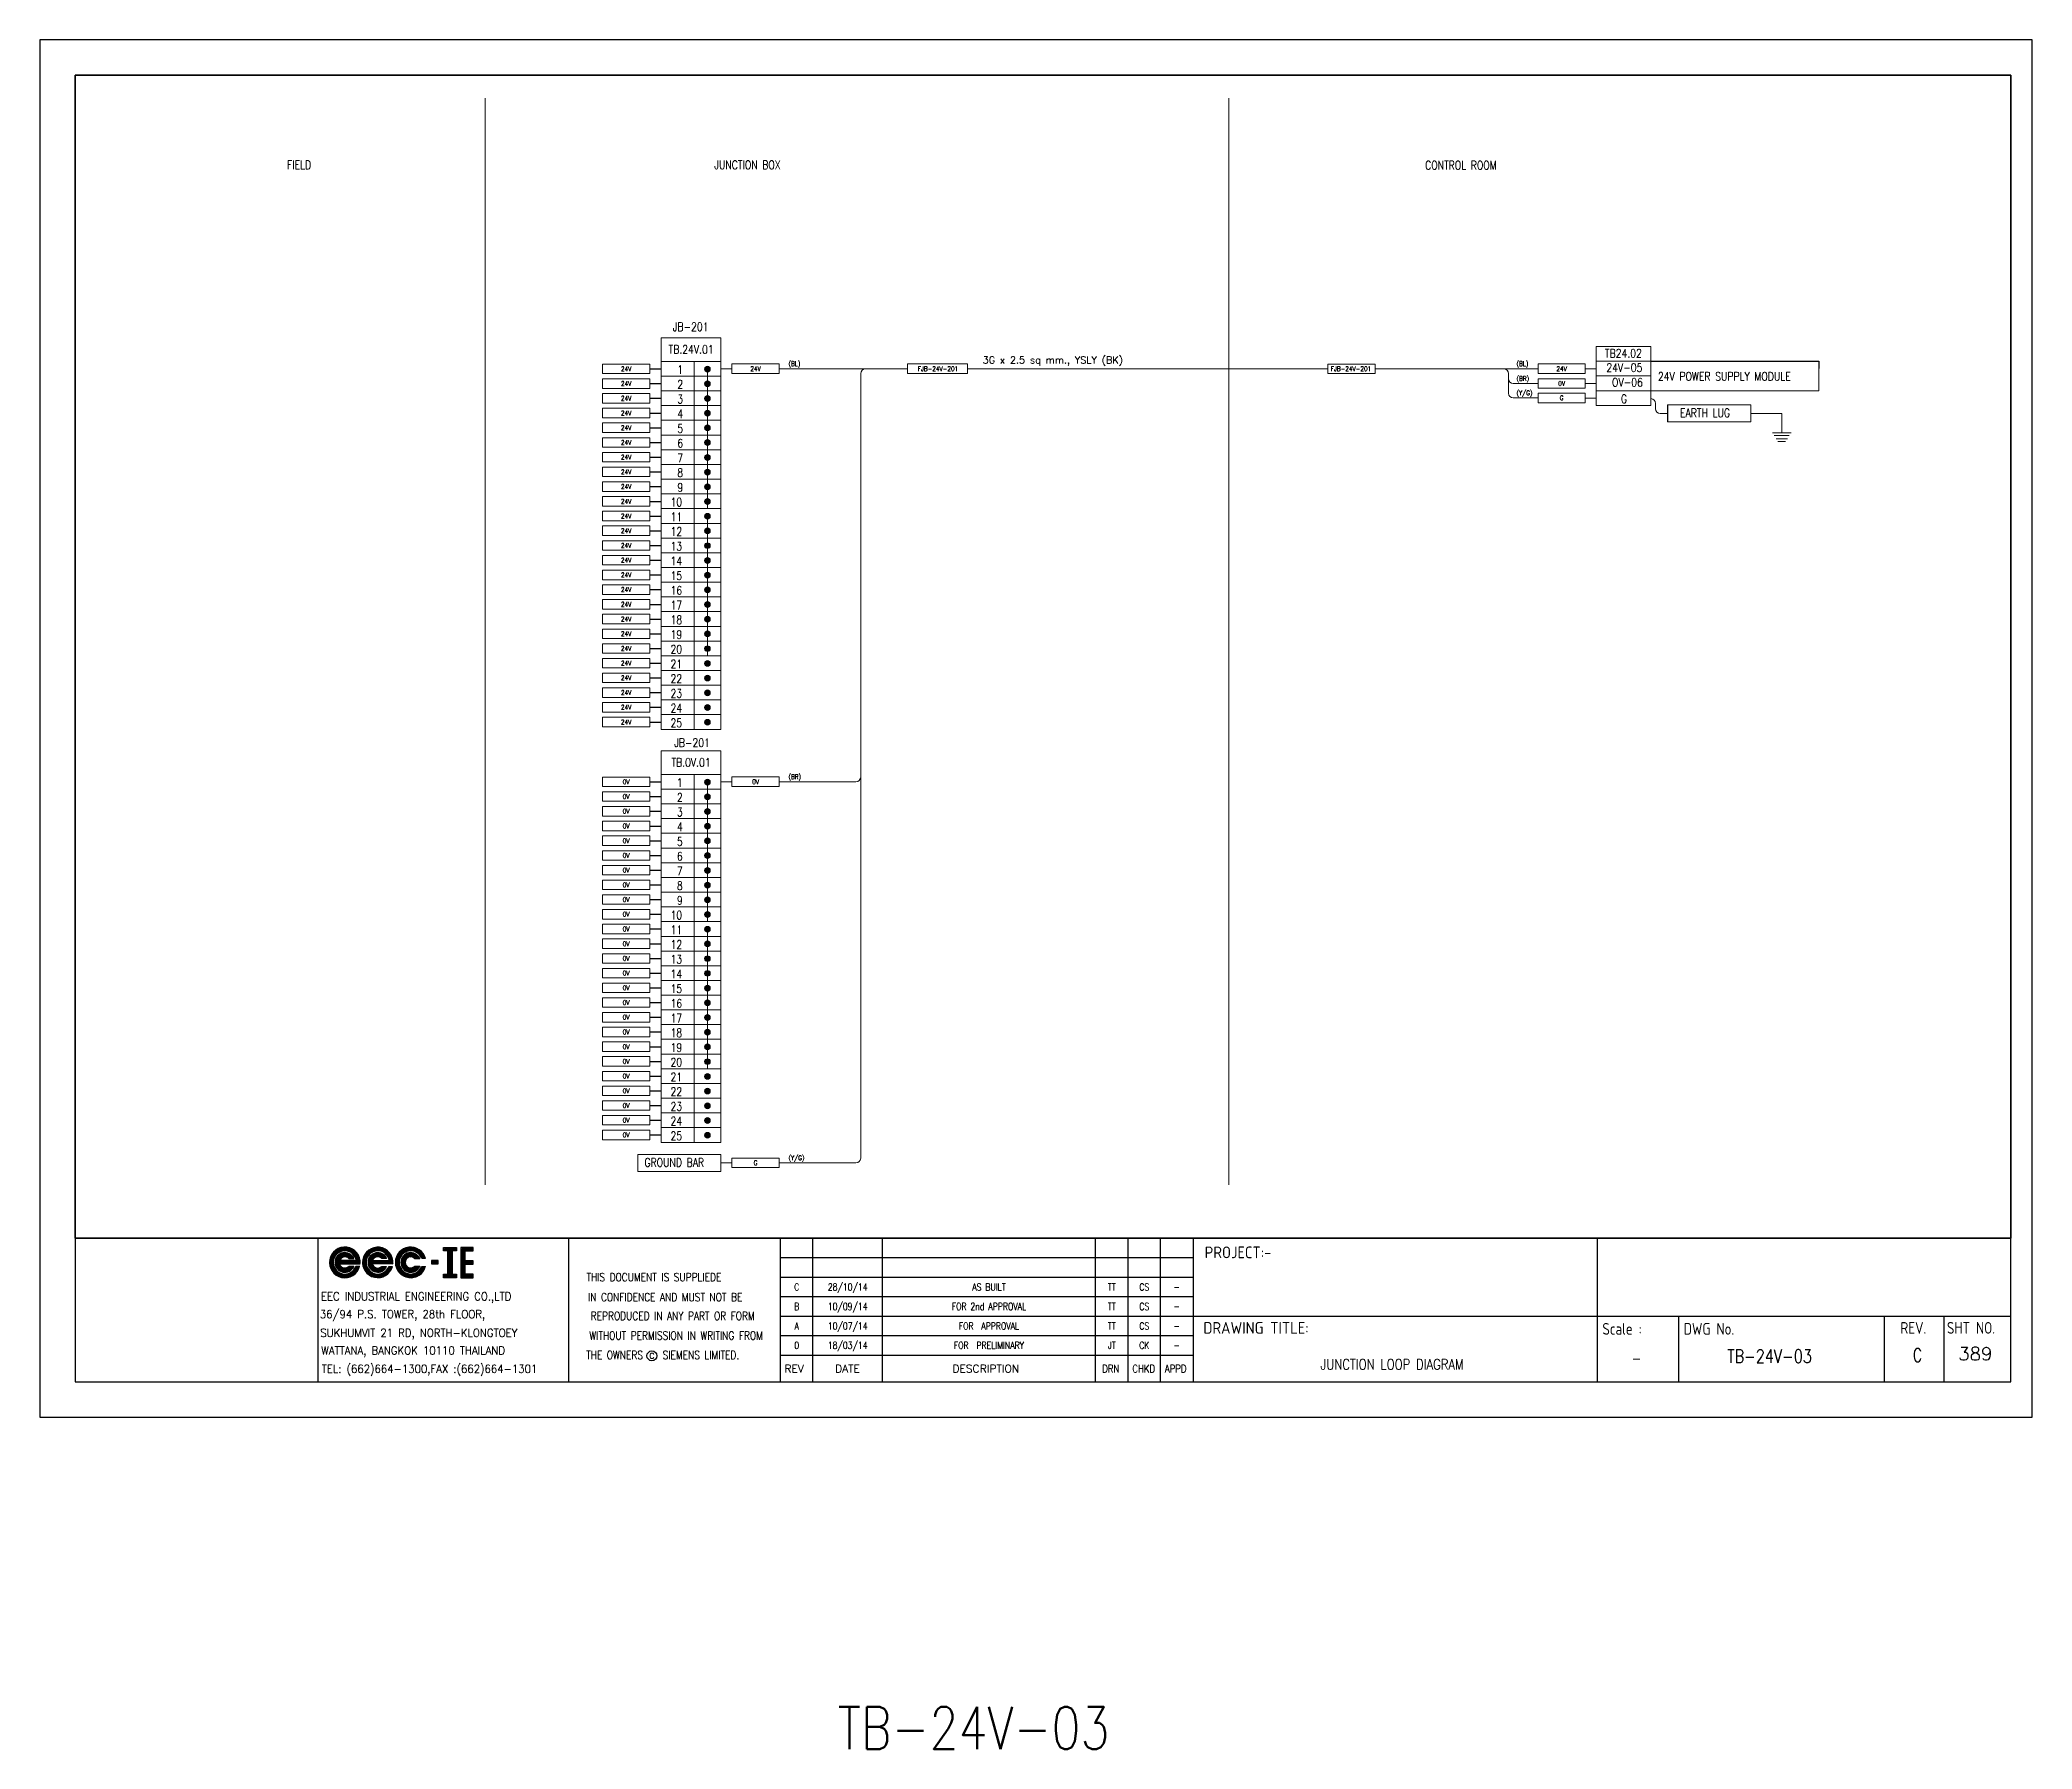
# Model space of a CAD drawing. Header units: millimetres. Extents: x -14942 to 24072, y -50285 to 2207.
# Drawn here: x 3186.8 to 3609.8, y -5365.8 to -5002.8 of the extents above; entities that cross this region are included whole.
import ezdxf
from ezdxf.enums import TextEntityAlignment as Align

# ---------------------------------------------------------------- set-up
doc = ezdxf.new("R2010")
doc.units = ezdxf.units.MM
doc.header["$MEASUREMENT"] = 0
doc.layers.get('0').update_dxf_attribs({"linetype": 'CONTINUOUS'})
for name, color, linetype in [('52049_PAPER A4$0$Frame_A1', 253, 'CONTINUOUS'), ('BEAM', 3, 'CONTINUOUS'), ('INSTRUMENT', 1, 'CONTINUOUS'), ('TEXT', 2, 'CONTINUOUS')]:
    doc.layers.add(name, color=color, linetype=linetype)
doc.styles.add('52049_PAPER A4$0$ISO Proportional', font='isocp.shx')
doc.styles.add('52049_PAPER A4$0$ROMANS', font='isocp.shx')
doc.styles.add('52049_PAPER A4$0$Romans-title', font='romans.shx')
doc.styles.add('ROMANS', font='romans')

msp = doc.modelspace()

# ---------------------------------------------------------------- texts
at = {"layer": 'TEXT', "color": 7, "lineweight": 13, "style": 'ROMANS', "width": 0.8}
for s, height, p in [('FIELD', 1.8, (3239.31, -5030.23)), ('JUNCTION BOX', 1.8, (3330.03, -5030.23)), ('CONTROL ROOM', 1.8, (3480.95, -5030.31)), ('TB.24V.01', 1.8, (3320.32, -5069.42)), ('(BL)', 1, (3345.77, -5072.05)), ('(BL)', 1, (3500.35, -5072.05)), ('TB24.02', 1.8, (3519.12, -5070.25)), ('2', 1.8, (3322.17, -5076.85)), ('1', 1.8, (3322.17, -5073.73)), ('FJB-24V-201', 1, (3373.22, -5073.12)), ('FJB-24V-201', 1, (3460.91, -5073.12)), ('(BR)', 1, (3500.35, -5075.2)), ('24V POWER SUPPLY MODULE', 1.8, (3530.37, -5075.15)), ('3', 1.8, (3322.17, -5079.98)), ('(Y/G)', 1, (3500.35, -5078.26)), ('G', 1.8, (3522.52, -5079.93)), ('4', 1.8, (3322.17, -5083.1)), ('5', 1.8, (3322.17, -5086.23)), ('EARTH LUG', 1.8, (3535.06, -5082.9)), ('6', 1.8, (3322.17, -5089.35)), ('7', 1.8, (3322.17, -5092.48)), ('8', 1.8, (3322.17, -5095.6)), ('9', 1.8, (3322.17, -5098.73)), ('10', 1.8, (3320.73, -5101.85)), ('11', 1.8, (3320.73, -5104.98)), ('12', 1.8, (3320.73, -5108.1)), ('13', 1.8, (3320.73, -5111.23)), ('14', 1.8, (3320.73, -5114.35)), ('15', 1.8, (3320.73, -5117.48)), ('16', 1.8, (3320.73, -5120.6)), ('17', 1.8, (3320.73, -5123.73)), ('18', 1.8, (3320.73, -5126.85)), ('19', 1.8, (3320.73, -5129.98)), ('20', 1.8, (3320.73, -5133.1)), ('21', 1.8, (3320.73, -5136.23)), ('22', 1.8, (3320.73, -5139.35)), ('23', 1.8, (3320.73, -5142.48)), ('24', 1.8, (3320.73, -5145.6)), ('25', 1.8, (3320.73, -5148.73)), ('TB.0V.01', 1.8, (3320.92, -5157.12)), ('1', 1.8, (3322.08, -5161.43)), ('(BR)', 1, (3345.77, -5159.76)), ('2', 1.8, (3322.08, -5164.55)), ('3', 1.8, (3322.08, -5167.68)), ('4', 1.8, (3322.08, -5170.8)), ('5', 1.8, (3322.08, -5173.93)), ('6', 1.8, (3322.08, -5177.05)), ('7', 1.8, (3322.08, -5180.18)), ('8', 1.8, (3322.08, -5183.3)), ('9', 1.8, (3322.08, -5186.43)), ('10', 1.8, (3320.73, -5189.55)), ('11', 1.8, (3320.73, -5192.68)), ('12', 1.8, (3320.73, -5195.8)), ('13', 1.8, (3320.73, -5198.93)), ('14', 1.8, (3320.73, -5202.05)), ('15', 1.8, (3320.73, -5205.18)), ('16', 1.8, (3320.73, -5208.3)), ('17', 1.8, (3320.73, -5211.43)), ('18', 1.8, (3320.73, -5214.55)), ('20', 1.8, (3320.73, -5220.8)), ('19', 1.8, (3320.73, -5217.68)), ('21', 1.8, (3320.73, -5223.93)), ('22', 1.8, (3320.73, -5227.05)), ('23', 1.8, (3320.73, -5230.18)), ('24', 1.8, (3320.73, -5233.3)), ('25', 1.8, (3320.73, -5236.43)), ('GROUND BAR ', 1.8, (3315.2, -5242.08)), ('(Y/G)', 1, (3345.77, -5240.69)), ('TB-24V-03', 2.8, (3545.1, -5283.7)), ('TB-24V-03', 9, (3356.24, -5365.76))]:
    msp.add_text(s, height=height, dxfattribs=at).set_placement(p)
for s, height, p in [('JB-201', 1.8, (3325, -5063.72)), ('24V-05', 1.8, (3523.25, -5072.39)), ('24V', 1, (3311.31, -5072.66)), ('24V', 1, (3311.31, -5075.79)), ('24V', 1, (3338.79, -5072.63)), ('24V', 1, (3509.93, -5072.63)), ('0V', 1, (3509.93, -5075.77)), ('OV-06', 1.8, (3523.9, -5075.51)), ('24V', 1, (3311.31, -5078.91)), ('G', 1, (3509.93, -5078.83)), ('24V', 1, (3311.31, -5082.04)), ('24V', 1, (3311.31, -5085.16)), ('24V', 1, (3311.31, -5088.29)), ('24V', 1, (3311.31, -5091.41)), ('24V', 1, (3311.31, -5094.54)), ('24V', 1, (3311.31, -5097.66)), ('24V', 1, (3311.31, -5100.79)), ('24V', 1, (3311.31, -5103.91)), ('24V', 1, (3311.31, -5107.03)), ('24V', 1, (3311.31, -5110.16)), ('24V', 1, (3311.31, -5113.28)), ('24V', 1, (3311.31, -5116.41)), ('24V', 1, (3311.31, -5119.53)), ('24V', 1, (3311.31, -5122.66)), ('24V', 1, (3311.31, -5125.78)), ('24V', 1, (3311.31, -5128.91)), ('24V', 1, (3311.31, -5132.03)), ('24V', 1, (3311.31, -5135.15)), ('24V', 1, (3311.31, -5138.27)), ('24V', 1, (3311.31, -5141.4)), ('24V', 1, (3311.31, -5144.52)), ('24V', 1, (3311.31, -5147.65)), ('JB-201', 1.8, (3325.3, -5152.05)), ('0V', 1, (3311.31, -5160.35)), ('0V', 1, (3338.79, -5160.33)), ('0V', 1, (3311.31, -5163.48)), ('0V', 1, (3311.31, -5166.6)), ('0V', 1, (3311.31, -5169.73)), ('0V', 1, (3311.31, -5172.85)), ('0V', 1, (3311.31, -5175.98)), ('0V', 1, (3311.31, -5179.1)), ('0V', 1, (3311.31, -5182.23)), ('0V', 1, (3311.31, -5185.35)), ('0V', 1, (3311.31, -5188.48)), ('0V', 1, (3311.31, -5191.6)), ('0V', 1, (3311.31, -5194.72)), ('0V', 1, (3311.31, -5197.85)), ('0V', 1, (3311.31, -5200.97)), ('0V', 1, (3311.31, -5204.1)), ('0V', 1, (3311.31, -5207.22)), ('0V', 1, (3311.31, -5210.35)), ('0V', 1, (3311.31, -5213.47)), ('0V', 1, (3311.31, -5216.6)), ('0V', 1, (3311.31, -5219.72)), ('0V', 1, (3311.31, -5222.84)), ('0V', 1, (3311.31, -5225.96)), ('0V', 1, (3311.31, -5229.09)), ('0V', 1, (3311.31, -5232.21)), ('0V', 1, (3311.31, -5235.34)), ('G', 1, (3338.79, -5241.27))]:
    msp.add_text(s, height=height, dxfattribs=at).set_placement(p, align=Align.MIDDLE_CENTER)
at = {"layer": 'TEXT', "color": 7, "lineweight": 13, "style": 'ROMANS'}
msp.add_text('3G x 2.5 sq mm., YSLY (BK)', height=1.5, dxfattribs=at).set_placement((3387.02, -5071.5))
msp.add_text('389', height=2.8, dxfattribs=at).set_placement((3597.76, -5281.79), align=Align.MIDDLE)

# ---------------------------------------------------------------- blocks, each defined once
blk = doc.blocks.new('52049_PAPER A4$0$eec-ie')
at = {"layer": '52049_PAPER A4$0$Frame_A1', "color": 0, "lineweight": -3}
for p, q in [((0, 0), (0.87, 0.87)), ((0, -0.08), (0.3, 0.22)), ((0, -0.16), (0.26, 0.1)), ((0, -0.23), (0.24, 0)), ((0.01, 0.09), (0.78, 0.86)), ((0.04, 0.2), (0.68, 0.83)), ((0.09, 0.32), (0.55, 0.78)), ((0.26, 0.57), (0.3, 0.62)), ((0.34, -0.12), (1, 0.53)), ((0.35, -0.04), (0.92, 0.53)), ((0.35, -0.19), (1.07, 0.52)), ((0.36, 0.05), (0.82, 0.51)), ((0.37, -0.26), (0.66, 0.04)), ((0.39, -0.32), (0.74, 0.04)), ((0.4, 0.17), (0.7, 0.47)), ((0.41, -0.37), (0.82, 0.04)), ((1.69, 0.04), (0.64, 0.04)), ((0.65, 0.57), (0.96, 0.88)), ((0.68, -0.17), (0.9, 0.04)), ((0.76, -0.17), (0.98, 0.04)), ((0.77, 0.62), (1.03, 0.88)), ((0.84, -0.17), (1.05, 0.04)), ((0.87, 0.64), (1.1, 0.87)), ((0.87, 0.25), (1.13, 0.51)), ((0.92, -0.17), (1.13, 0.04)), ((0.95, 0.64), (1.17, 0.86)), ((0.96, 0.26), (1.19, 0.49)), ((1, -0.17), (1.21, 0.04)), ((1.03, 0.64), (1.23, 0.84)), ((1.03, 0.25), (1.24, 0.46)), ((1.07, -0.17), (1.29, 0.04)), ((1.09, 0.24), (1.29, 0.44)), ((1.1, 0.63), (1.29, 0.82)), ((1.15, 0.21), (1.34, 0.4)), ((1.15, -0.17), (1.37, 0.04)), ((1.16, 0.62), (1.35, 0.8)), ((1.19, 0.18), (1.38, 0.37)), ((1.22, 0.6), (1.4, 0.78)), ((1.22, 0.15), (1.54, 0.15)), ((1.23, -0.17), (1.44, 0.04)), ((1.25, 0.15), (1.42, 0.33)), ((1.28, 0.57), (1.45, 0.75)), ((1.31, -0.17), (1.52, 0.04)), ((1.32, 0.15), (1.46, 0.29)), ((1.33, 0.55), (1.5, 0.72)), ((1.38, 0.52), (1.54, 0.69)), ((1.39, -0.17), (1.6, 0.04)), ((1.4, 0.15), (1.49, 0.24)), ((1.42, 0.49), (1.59, 0.65)), ((1.46, 0.45), (1.63, 0.62)), ((1.46, -0.17), (1.68, 0.04)), ((1.48, 0.15), (1.52, 0.19)), ((1.5, 0.41), (1.67, 0.58)), ((1.54, 0.37), (1.71, 0.54)), ((1.54, -0.17), (1.9, 0.18)), ((1.57, 0.33), (1.74, 0.49)), ((1.6, 0.28), (1.77, 0.45)), ((1.62, -0.17), (1.91, 0.12)), ((1.63, 0.23), (1.8, 0.4)), ((1.65, 0.17), (1.83, 0.35)), ((1.67, 0.11), (1.86, 0.3)), ((1.69, 0.05), (1.88, 0.24)), ((1.7, -0.17), (1.93, 0.06)), ((2.09, -0.09), (2.37, 0.19)), ((2.1, -0.01), (2.51, 0.41)), ((2.1, -0.17), (2.34, 0.08)), ((2.11, 0.08), (2.88, 0.86)), ((2.13, 0.18), (2.78, 0.83)), ((2.18, 0.31), (2.65, 0.78)), ((2.31, 0.52), (2.45, 0.65)), ((2.44, -0.05), (3.02, 0.52)), ((2.44, -0.13), (3.1, 0.52)), ((2.45, -0.2), (2.78, 0.13)), ((2.46, 0.04), (2.93, 0.51)), ((2.46, -0.26), (2.76, 0.04)), ((2.48, -0.32), (2.84, 0.04)), ((2.49, 0.15), (2.81, 0.47)), ((2.56, 0.45), (2.97, 0.87)), ((2.72, -0.17), (2.92, 0.04)), ((2.73, 0.04), (3.79, 0.04)), ((2.77, 0.59), (3.06, 0.87)), ((2.79, -0.17), (3, 0.04)), ((2.84, 0.19), (3.17, 0.51)), ((2.87, -0.17), (3.08, 0.04)), ((2.89, 0.63), (3.13, 0.87)), ((2.95, -0.17), (3.15, 0.04)), ((2.98, 0.64), (3.2, 0.86)), ((2.98, 0.26), (3.23, 0.5)), ((3.03, -0.17), (3.23, 0.04)), ((3.06, 0.65), (3.27, 0.85)), ((3.07, 0.26), (3.29, 0.48)), ((3.11, -0.17), (3.31, 0.04)), ((3.14, 0.64), (3.33, 0.83)), ((3.14, 0.25), (3.34, 0.46)), ((3.18, -0.17), (3.39, 0.04)), ((3.2, 0.24), (3.39, 0.43)), ((3.21, 0.63), (3.39, 0.81)), ((3.25, 0.21), (3.44, 0.4)), ((3.26, -0.17), (3.47, 0.04)), ((3.27, 0.62), (3.44, 0.79)), ((3.29, 0.18), (3.48, 0.36)), ((3.62, 0.16), (3.31, 0.16)), ((3.33, 0.6), (3.5, 0.77)), ((3.34, -0.17), (3.54, 0.04)), ((3.36, 0.16), (3.52, 0.32)), ((3.38, 0.57), (3.55, 0.74)), ((3.42, -0.17), (3.62, 0.04)), ((3.43, 0.55), (3.59, 0.71)), ((3.43, 0.16), (3.55, 0.28)), ((3.48, 0.52), (3.64, 0.68)), ((3.5, -0.17), (3.7, 0.04)), ((3.51, 0.16), (3.58, 0.23)), ((3.52, 0.48), (3.68, 0.64)), ((3.57, 0.45), (3.72, 0.61)), ((3.57, -0.17), (3.78, 0.04)), ((3.59, 0.16), (3.61, 0.18)), ((3.6, 0.41), (3.76, 0.57)), ((3.64, 0.37), (3.8, 0.53)), ((3.65, -0.17), (3.99, 0.17)), ((3.67, 0.32), (3.83, 0.48)), ((3.7, 0.27), (3.87, 0.44)), ((3.73, 0.22), (3.9, 0.39)), ((3.73, -0.17), (4, 0.11)), ((3.75, 0.17), (3.92, 0.34)), ((3.77, 0.11), (3.95, 0.28)), ((3.79, 0.05), (3.97, 0.23)), ((3.81, -0.17), (4.02, 0.04)), ((4.18, -0.03), (4.57, 0.36)), ((4.18, -0.11), (4.47, 0.18)), ((4.18, -0.18), (4.43, 0.07)), ((4.19, 0.06), (5, 0.86)), ((4.21, 0.16), (4.9, 0.84)), ((4.25, 0.28), (4.78, 0.8)), ((4.34, 0.45), (4.61, 0.71)), ((4.53, -0.15), (5.2, 0.53)), ((4.53, -0.07), (5.13, 0.53)), ((4.54, 0.02), (5.04, 0.52)), ((4.54, -0.22), (4.86, 0.1)), ((4.57, 0.12), (4.93, 0.49)), ((4.69, 0.48), (5.08, 0.87)), ((4.69, 0.32), (4.73, 0.37)), ((4.88, 0.59), (5.16, 0.88)), ((4.96, 0.2), (5.27, 0.52)), ((4.99, 0.63), (5.24, 0.87)), ((5.08, 0.64), (5.31, 0.86)), ((5.09, 0.25), (5.33, 0.5)), ((5.16, 0.64), (5.37, 0.85)), ((5.17, 0.26), (5.39, 0.48)), ((5.24, 0.64), (5.43, 0.83)), ((5.24, 0.25), (5.44, 0.46)), ((5.3, 0.63), (5.49, 0.82)), ((5.3, 0.23), (5.49, 0.43)), ((5.35, 0.2), (5.54, 0.39)), ((5.37, 0.61), (5.55, 0.79)), ((5.39, 0.17), (5.58, 0.36)), ((5.4, 0.15), (5.72, 0.15)), ((5.42, 0.59), (5.6, 0.77)), ((5.46, 0.15), (5.62, 0.32)), ((5.48, 0.57), (5.65, 0.74)), ((5.53, 0.54), (5.7, 0.71)), ((5.53, 0.15), (5.65, 0.27)), ((5.58, 0.51), (5.74, 0.68)), ((5.61, 0.15), (5.68, 0.23)), ((5.62, 0.47), (5.79, 0.64)), ((5.66, 0.44), (5.83, 0.6)), ((5.69, 0.15), (5.71, 0.18)), ((5.7, 0.4), (5.87, 0.56)), ((5.73, 0.36), (5.9, 0.52)), ((5.77, 0.31), (5.94, 0.48)), ((5.8, 0.26), (5.97, 0.43)), ((5.82, 0.21), (6, 0.38)), ((5.85, 0.15), (6.02, 0.33)), ((6.09, 0.15), (5.85, 0.15)), ((5.92, 0.15), (6.05, 0.28)), ((6, 0.15), (6.07, 0.22)), ((6.08, 0.15), (6.09, 0.16)), ((6.9, 0.04), (6.46, 0.04)), ((6.46, 0.04), (6.46, -0.18)), ((6.46, -0.01), (6.51, 0.04)), ((6.46, -0.09), (6.59, 0.04)), ((6.46, -0.17), (6.66, 0.04)), ((6.52, -0.18), (6.74, 0.04)), ((6.6, -0.18), (6.82, 0.04)), ((6.68, -0.18), (6.9, 0.04)), ((6.9, -0.18), (6.9, 0.04)), ((7.23, 0.68), (7.41, 0.86)), ((7.27, 0.64), (7.49, 0.86)), ((7.35, 0.64), (7.57, 0.86)), ((7.43, 0.64), (7.65, 0.86)), ((7.5, 0.64), (7.72, 0.86)), ((7.51, 0.57), (7.8, 0.86)), ((7.51, 0.49), (7.88, 0.86)), ((7.51, 0.41), (7.96, 0.86)), ((7.51, 0.34), (7.78, 0.61)), ((7.51, 0.26), (7.78, 0.53)), ((7.51, 0.18), (7.78, 0.45)), ((7.51, 0.1), (7.78, 0.38)), ((7.51, 0.02), (7.78, 0.3)), ((7.51, -0.05), (7.78, 0.22)), ((7.51, -0.13), (7.78, 0.14)), ((7.51, -0.21), (7.78, 0.07)), ((7.82, 0.64), (8.04, 0.86)), ((7.89, 0.64), (8.06, 0.81)), ((7.97, 0.64), (8.06, 0.73)), ((8.05, 0.64), (8.06, 0.65)), ((8.33, 0.46), (8.74, 0.86)), ((8.33, 0.54), (8.66, 0.86)), ((8.33, 0.38), (8.82, 0.86)), ((8.33, 0.69), (8.5, 0.86)), ((8.33, 0.62), (8.58, 0.86)), ((8.33, 0.3), (8.61, 0.58)), ((8.33, 0.23), (8.61, 0.5)), ((8.33, 0.15), (8.61, 0.42)), ((8.33, 0.07), (8.61, 0.35)), ((8.33, -0.01), (8.61, 0.27)), ((8.33, -0.09), (8.61, 0.19)), ((8.33, -0.16), (8.61, 0.11)), ((8.33, -0.24), (8.61, 0.03)), ((8.33, -0.4), (8.74, 0.01)), ((8.33, -0.32), (8.66, 0.01)), ((8.33, -0.48), (8.82, 0.01)), ((8.67, 0.64), (8.89, 0.86)), ((8.68, -0.21), (8.9, 0.01)), ((8.75, 0.64), (8.97, 0.86)), ((8.75, -0.21), (8.97, 0.01)), ((8.83, 0.64), (9.05, 0.86)), ((8.83, -0.21), (9.05, 0.01)), ((8.91, 0.64), (9.11, 0.84)), ((8.99, 0.64), (9.11, 0.76)), ((9.06, 0.64), (9.11, 0.69)), ((0.02, -0.3), (0.23, -0.08)), ((0.03, -0.36), (0.23, -0.16)), ((0.05, -0.42), (0.24, -0.23)), ((0.07, -0.47), (0.26, -0.29)), ((0.1, -0.53), (0.27, -0.35)), ((0.12, -0.58), (0.3, -0.4)), ((0.15, -0.63), (0.32, -0.46)), ((0.19, -0.67), (0.35, -0.5)), ((0.22, -0.72), (0.39, -0.55)), ((0.26, -0.76), (0.42, -0.59)), ((0.3, -0.8), (0.46, -0.63)), ((0.34, -0.83), (0.5, -0.67)), ((0.38, -0.87), (0.55, -0.7)), ((0.42, -0.9), (0.59, -0.73)), ((0.44, -0.42), (0.64, -0.22)), ((0.47, -0.47), (0.66, -0.27)), ((0.47, -0.93), (0.65, -0.76)), ((0.5, -0.51), (0.69, -0.32)), ((0.52, -0.96), (0.7, -0.78)), ((0.54, -0.55), (0.73, -0.36)), ((0.58, -0.59), (0.78, -0.39)), ((0.58, -0.98), (0.76, -0.8)), ((0.62, -0.17), (1.94, -0.17)), ((0.63, -0.62), (0.83, -0.42)), ((0.63, -1.01), (0.82, -0.82)), ((0.68, -0.65), (0.89, -0.44)), ((0.69, -1.03), (0.89, -0.83)), ((0.73, -0.67), (0.96, -0.45)), ((0.75, -1.04), (0.96, -0.83)), ((0.79, -0.69), (1.04, -0.44)), ((0.82, -1.05), (1.04, -0.83)), ((0.85, -0.71), (1.19, -0.37)), ((0.89, -1.06), (1.14, -0.81)), ((0.92, -0.72), (1.29, -0.34)), ((0.96, -1.07), (1.25, -0.77)), ((1, -0.72), (1.37, -0.34)), ((1.04, -1.06), (1.76, -0.34)), ((1.09, -0.71), (1.45, -0.34)), ((1.13, -1.05), (1.84, -0.34)), ((1.2, -0.67), (1.53, -0.34)), ((1.54, -0.34), (1.22, -0.34)), ((1.23, -1.03), (1.9, -0.36)), ((1.35, -0.99), (1.86, -0.48)), ((1.53, -0.88), (1.76, -0.66)), ((1.65, -0.38), (1.68, -0.34)), ((1.91, -0.34), (1.66, -0.34)), ((1.78, -0.17), (1.94, -0.01)), ((1.85, -0.17), (1.94, -0.09)), ((1.93, -0.17), (1.94, -0.17)), ((2.1, -0.24), (2.32, -0.02)), ((2.11, -0.3), (2.32, -0.1)), ((2.13, -0.36), (2.32, -0.17)), ((2.15, -0.42), (2.33, -0.24)), ((2.17, -0.48), (2.35, -0.3)), ((2.2, -0.53), (2.37, -0.36)), ((2.22, -0.58), (2.39, -0.42)), ((2.25, -0.63), (2.42, -0.47)), ((2.29, -0.68), (2.45, -0.51)), ((2.32, -0.72), (2.48, -0.56)), ((2.36, -0.76), (2.52, -0.6)), ((2.4, -0.8), (2.56, -0.64)), ((2.44, -0.84), (2.6, -0.68)), ((2.48, -0.87), (2.64, -0.71)), ((2.51, -0.38), (2.71, -0.17)), ((2.53, -0.9), (2.69, -0.74)), ((2.54, -0.43), (2.73, -0.23)), ((2.57, -0.47), (2.76, -0.28)), ((2.58, -0.93), (2.74, -0.77)), ((2.6, -0.51), (2.79, -0.33)), ((2.63, -0.96), (2.8, -0.79)), ((2.64, -0.55), (2.83, -0.37)), ((2.68, -0.98), (2.86, -0.81)), ((2.69, -0.59), (2.87, -0.4)), ((4.02, -0.17), (2.71, -0.17)), ((2.73, -0.62), (2.93, -0.43)), ((2.74, -1.01), (2.92, -0.82)), ((2.78, -0.65), (2.99, -0.44)), ((2.8, -1.02), (2.99, -0.83)), ((2.84, -0.67), (3.06, -0.45)), ((2.86, -1.04), (3.06, -0.84)), ((2.9, -0.69), (3.14, -0.44)), ((2.92, -1.05), (3.14, -0.83)), ((2.96, -0.7), (3.32, -0.35)), ((2.99, -1.06), (3.24, -0.81)), ((3.03, -0.71), (3.39, -0.35)), ((3.07, -1.06), (3.36, -0.77)), ((3.11, -0.71), (3.47, -0.35)), ((3.15, -1.06), (3.86, -0.35)), ((3.2, -0.7), (3.55, -0.35)), ((3.24, -1.04), (3.94, -0.35)), ((3.31, -0.35), (3.62, -0.35)), ((3.32, -0.65), (3.62, -0.36)), ((3.35, -1.02), (3.98, -0.38)), ((3.48, -0.97), (3.93, -0.51)), ((3.74, -0.39), (3.78, -0.35)), ((3.76, -0.35), (3.99, -0.35)), ((3.89, -0.17), (4.02, -0.03)), ((3.96, -0.17), (4.03, -0.11)), ((4.19, -0.25), (4.42, -0.03)), ((4.21, -0.32), (4.41, -0.11)), ((4.22, -0.38), (4.42, -0.18)), ((4.24, -0.44), (4.43, -0.25)), ((4.26, -0.49), (4.45, -0.31)), ((4.29, -0.54), (4.47, -0.37)), ((4.32, -0.59), (4.49, -0.42)), ((4.35, -0.64), (4.52, -0.47)), ((4.38, -0.69), (4.55, -0.52)), ((4.42, -0.73), (4.58, -0.56)), ((4.45, -0.77), (4.62, -0.6)), ((4.49, -0.81), (4.66, -0.64)), ((4.53, -0.84), (4.7, -0.68)), ((4.56, -0.28), (4.8, -0.03)), ((4.58, -0.33), (4.8, -0.11)), ((4.58, -0.88), (4.75, -0.71)), ((4.6, -0.39), (4.81, -0.18)), ((4.62, -0.91), (4.8, -0.74)), ((4.63, -0.44), (4.83, -0.24)), ((4.66, -0.48), (4.86, -0.29)), ((4.67, -0.94), (4.85, -0.77)), ((4.7, -0.52), (4.89, -0.33)), ((4.72, -0.97), (4.9, -0.79)), ((4.74, -0.56), (4.93, -0.37)), ((4.78, -0.6), (4.98, -0.4)), ((4.78, -0.99), (4.96, -0.81)), ((4.83, -0.63), (5.03, -0.43)), ((4.83, -1.01), (5.03, -0.82)), ((4.88, -0.66), (5.09, -0.44)), ((4.89, -1.03), (5.1, -0.83)), ((4.93, -0.68), (5.17, -0.45)), ((4.96, -1.05), (5.17, -0.83)), ((4.99, -0.7), (5.26, -0.43)), ((5.02, -1.06), (5.26, -0.82)), ((5.06, -0.71), (5.43, -0.34)), ((5.09, -1.06), (5.36, -0.8)), ((5.13, -0.72), (5.5, -0.34)), ((5.17, -1.07), (5.49, -0.75)), ((5.21, -0.71), (5.58, -0.34)), ((5.25, -1.06), (5.97, -0.34)), ((5.3, -0.7), (5.66, -0.34)), ((5.35, -1.05), (6.05, -0.34)), ((5.72, -0.34), (5.4, -0.34)), ((5.43, -0.65), (5.71, -0.37)), ((5.45, -1.02), (6.07, -0.4)), ((5.58, -0.96), (6.02, -0.53)), ((5.81, -0.43), (5.89, -0.34)), ((5.85, -0.34), (6.09, -0.34)), ((6.46, -0.18), (6.9, -0.18)), ((6.75, -0.18), (6.9, -0.04)), ((6.83, -0.18), (6.9, -0.12)), ((7.23, -0.95), (7.34, -0.84)), ((7.23, -0.88), (7.26, -0.84)), ((7.23, -1.03), (7.42, -0.84)), ((7.28, -1.07), (7.5, -0.84)), ((7.35, -1.07), (7.78, -0.64)), ((7.43, -1.07), (7.78, -0.71)), ((7.51, -0.29), (7.78, -0.01)), ((7.51, -0.37), (7.78, -0.09)), ((7.51, -0.44), (7.78, -0.17)), ((7.51, -0.52), (7.78, -0.25)), ((7.51, -0.6), (7.78, -0.32)), ((7.51, -0.68), (7.78, -0.4)), ((7.51, -0.76), (7.78, -0.48)), ((7.51, -0.83), (7.78, -0.56)), ((7.51, -1.07), (7.78, -0.79)), ((7.59, -1.07), (7.81, -0.84)), ((7.67, -1.07), (7.89, -0.84)), ((7.74, -1.07), (7.96, -0.84)), ((7.82, -1.07), (8.04, -0.84)), ((7.9, -1.07), (8.06, -0.91)), ((7.98, -1.07), (8.06, -0.98)), ((8.06, -1.07), (8.06, -1.06)), ((8.33, -0.55), (8.61, -0.28)), ((8.33, -0.63), (8.61, -0.36)), ((8.33, -0.71), (8.61, -0.43)), ((8.33, -0.79), (8.61, -0.51)), ((8.33, -0.86), (8.61, -0.59)), ((8.33, -0.94), (8.61, -0.67)), ((8.33, -1.02), (8.61, -0.75)), ((8.37, -1.07), (8.61, -0.82)), ((8.45, -1.07), (8.67, -0.84)), ((8.52, -1.07), (8.74, -0.84)), ((8.6, -1.07), (8.82, -0.84)), ((8.68, -1.07), (8.9, -0.84)), ((8.76, -1.07), (8.98, -0.84)), ((8.84, -1.07), (9.06, -0.84)), ((8.91, -0.21), (9.11, -0.02)), ((8.91, -1.07), (9.11, -0.87)), ((8.99, -0.21), (9.11, -0.09)), ((8.99, -1.07), (9.11, -0.95)), ((9.07, -0.21), (9.11, -0.17)), ((9.07, -1.07), (9.11, -1.03))]:
    blk.add_line(p, q, dxfattribs=at)
for points in [[(7.23, 0.86), (8.06, 0.86), (8.06, 0.64), (7.78, 0.64), (7.78, -0.84), (8.06, -0.84), (8.06, -1.07), (7.23, -1.07), (7.23, -0.84), (7.51, -0.84), (7.51, 0.64), (7.23, 0.64)], [(8.61, 0.01), (8.61, 0.64), (9.11, 0.64), (9.11, 0.86), (8.33, 0.86), (8.33, -1.07), (9.11, -1.07), (9.11, -0.84), (8.61, -0.84), (8.61, -0.21), (9.11, -0.21), (9.11, 0.01)]]:
    blk.add_lwpolyline(points, close=True, dxfattribs=at)
for centre, radius, start, end in [((0.97, -0.09), 0.972, 355.3439, 345.1466), ((0.97, -0.09), 0.737, 10.5243, 340.256), ((0.97, -0.09), 0.623, 23.5697, 336.4303), ((0.97, -0.09), 0.354, 44.7876, 157.6107), ((3.06, -0.09), 0.967, 355.6074, 344.7747), ((3.06, -0.09), 0.742, 10.0766, 339.9937), ((3.06, -0.09), 0.618, 24.2545, 335.7455), ((3.06, -0.09), 0.358, 45.1096, 158.7579), ((5.15, -0.09), 0.972, 14.8534, 345.1466), ((5.15, -0.09), 0.737, 19.744, 340.256), ((5.15, -0.09), 0.623, 23.5697, 336.4303), ((5.15, -0.09), 0.354, 44.7876, 315.2124), ((0.97, -0.09), 0.354, 192.8901, 315.2124), ((3.06, -0.09), 0.358, 191.9242, 314.8904)]:
    blk.add_arc(centre, radius, start, end, dxfattribs=at)
blk = doc.blocks.new('52049_PAPER A4$0$eec logo')
at = {"color": 7, "xscale": 2.786697286423482, "yscale": 2.786697286423482, "zscale": 2.786697286423482}
blk.add_blockref('52049_PAPER A4$0$eec-ie', (50.01, 25.95), dxfattribs=at)
blk = doc.blocks.new('FJB')
at = {"color": 3}
for p, q in [((-415.5, 38.01), (-4.5, 38.01)), ((-363.94, 38.01), (-363.94, 7.5)), ((-310.77, 38.01), (-310.77, 7.5)), ((-265.75, 7.5), (-265.75, 38.01)), ((-258.85, 7.5), (-258.85, 38.01)), ((-244.11, 7.5), (-244.11, 38.01)), ((-198.84, 7.5), (-198.84, 38.01)), ((-191.95, 7.5), (-191.95, 38.01)), ((-185.05, 7.5), (-185.05, 38.01)), ((-178.16, 38.01), (-178.16, 7.5)), ((-92.38, 38.01), (-92.38, 7.5)), ((-178.16, 21.46), (-4.5, 21.46)), ((-75.06, 21.46), (-75.06, 7.5)), ((-31.4, 21.46), (-31.4, 7.5)), ((-18.75, 21.46), (-18.75, 7.5)), ((-265.75, 13.19), (-178.16, 13.19))]:
    blk.add_line(p, q, dxfattribs=at)
at = {"color": 1}
for p, q in [((-178.16, 33.87), (-265.75, 33.87)), ((-265.75, 29.74), (-178.16, 29.74)), ((-178.16, 25.6), (-265.75, 25.6)), ((-265.75, 21.46), (-178.16, 21.46)), ((-178.16, 17.33), (-265.75, 17.33))]:
    blk.add_line(p, q, dxfattribs=at)
at = {"color": 7}
for p, q in [((-4.5, 38.01), (-96.38, 38.01)), ((-92.38, 38.01), (-92.38, 19.85))]:
    blk.add_line(p, q, dxfattribs=at)
blk.add_lwpolyline([(0, 0), (0, 292.5), (-423, 292.5), (-423, 0)], close=True, dxfattribs=at)
blk.add_lwpolyline([(-415.5, 285), (-4.5, 285), (-4.5, 38.01), (-415.5, 38.01)], close=True)
at = {"color": 3}
blk.add_lwpolyline([(-4.5, 7.5), (-4.5, 285), (-415.5, 285), (-415.5, 7.5)], close=True, dxfattribs=at)
at = {"color": 2}
blk.add_circle((-293.05, 13.05), 1.05, dxfattribs=at)
at = {"color": 3, "xscale": 1.200000000000001, "yscale": 1.200000000000001, "zscale": 1.200000000000001}
blk.add_blockref('52049_PAPER A4$0$eec logo', (-421.49, 2.05), dxfattribs=at)
at = {"color": 2, "style": '52049_PAPER A4$0$ISO Proportional'}
for s, height, p in [('PROJECT:-', 2.482, (-168.61, 35.02)), ('DRAWING TITLE:', 2.4821, (-164.78, 18.99))]:
    blk.add_text(s, height=height, dxfattribs=at).set_placement(p, align=Align.MIDDLE_CENTER)
at = {"color": 2, "style": '52049_PAPER A4$0$Romans-title', "width": 0.8}
for s, p in [('THIS DOCUMENT IS SUPPLIEDE', (-292.63, 29.75)), ('IN CONFIDENCE AND MUST NOT BE', (-290.24, 25.51)), (' REPRODUCED IN ANY PART OR FORM', (-289.1, 21.53)), (' WITHOUT PERMISSION IN WRITING FROM ', (-287.9, 17.35)), ('THE OWNERS   SIEMENS LIMITED. ', (-290.28, 13.22))]:
    blk.add_text(s, height=1.75, dxfattribs=at).set_placement(p, align=Align.MIDDLE)
at = {"color": 2, "style": '52049_PAPER A4$0$Romans-title'}
for s, height, width, p in [('EEC INDUSTRIAL ENGINEERING CO.,LTD', 1.75, 0.9, (-363.31, 24.81)), ('36/94 P.S. TOWER, 28th FLOOR,', 1.75, 0.9, (-363.55, 21.03, -1.75)), ('SUKHUMVIT 21 RD, NORTH-KLONGTOEY', 1.75, 0.9, (-363.45, 17.05, -1.75)), ('WATTANA, BANGKOK 10110 THAILAND ', 1.75, 0.9, (-363.25, 13.31, -1.75)), ('TEL: (662)664-1300,FAX :(662)664-1301', 1.75, 0.9, (-363.14, 9.42, -1.75)), ('DRN', 1.655, 0.8, (-197.44, 9.49)), ('CHKD', 1.655, 0.8, (-191.03, 9.49)), ('APPD', 1.655, 0.8, (-184.14, 9.49))]:
    blk.add_text(s, height=height, dxfattribs=dict(at, width=width)).set_placement(p)
at = {"color": 2}
for s, height, style, width, p in [('C', 1.5, '52049_PAPER A4$0$Romans-title', 0.8, (-262.3, 27.67)), ('28/10/14', 1.5, '52049_PAPER A4$0$Romans-title', 0.8, (-251.48, 27.67)), ('AS BUILT', 1.5, '52049_PAPER A4$0$Romans-title', 0.8, (-221.48, 27.67)), ('TT', 1.5, '52049_PAPER A4$0$Romans-title', 0.8, (-195.39, 27.67)), ('CS', 1.5, '52049_PAPER A4$0$Romans-title', 0.8, (-188.5, 27.67)), ('-', 1.5, '52049_PAPER A4$0$Romans-title', 0.8, (-181.6, 27.67)), ('B', 1.5, '52049_PAPER A4$0$Romans-title', 0.8, (-262.3, 23.53)), ('10/09/14', 1.5, '52049_PAPER A4$0$Romans-title', 0.8, (-251.48, 23.53)), ('FOR 2nd APPROVAL', 1.5, '52049_PAPER A4$0$Romans-title', 0.8, (-221.48, 23.53)), ('TT', 1.5, '52049_PAPER A4$0$Romans-title', 0.8, (-195.39, 23.53)), ('CS', 1.5, '52049_PAPER A4$0$Romans-title', 0.8, (-188.5, 23.53)), ('-', 1.5, '52049_PAPER A4$0$Romans-title', 0.8, (-181.6, 23.53)), ('A', 1.5, '52049_PAPER A4$0$Romans-title', 0.8, (-262.3, 19.39)), ('10/07/14', 1.5, '52049_PAPER A4$0$Romans-title', 0.8, (-251.48, 19.39)), ('FOR  APPROVAL', 1.5, '52049_PAPER A4$0$Romans-title', 0.8, (-221.48, 19.39)), ('TT', 1.5, '52049_PAPER A4$0$Romans-title', 0.8, (-195.39, 19.39)), ('CS', 1.5, '52049_PAPER A4$0$Romans-title', 0.8, (-188.5, 19.39)), ('-', 1.5, '52049_PAPER A4$0$Romans-title', 0.8, (-181.6, 19.39)), ('Scale :', 2.482, '52049_PAPER A4$0$ROMANS', 0.9, (-87.06, 18.78)), ('DWG No.', 2.482, '52049_PAPER A4$0$ROMANS', 0.9, (-68.61, 18.78)), ('REV.', 2.482, '52049_PAPER A4$0$ROMANS', 0.9, (-25.21, 18.99)), ('SHT NO.', 2.482, '52049_PAPER A4$0$ROMANS', 0.9, (-12.98, 18.99)), ('0', 1.5, '52049_PAPER A4$0$Romans-title', 0.8, (-262.3, 15.26)), ('18/03/14', 1.5, '52049_PAPER A4$0$Romans-title', 0.8, (-251.48, 15.26)), ('FOR  PRELIMINARY', 1.5, '52049_PAPER A4$0$Romans-title', 0.8, (-221.48, 15.26)), ('JT', 1.5, '52049_PAPER A4$0$Romans-title', 0.8, (-195.39, 15.26)), ('CK', 1.5, '52049_PAPER A4$0$Romans-title', 0.8, (-188.5, 15.26)), ('-', 1.5, '52049_PAPER A4$0$Romans-title', 0.8, (-181.6, 15.26)), ('C', 2.8, '52049_PAPER A4$0$Romans-title', 0.8, (-24.36, 13.21)), ('-', 2.25, '52049_PAPER A4$0$Romans-title', 0.8, (-84, 12.48))]:
    blk.add_text(s, height=height, dxfattribs=dict(at, style=style, width=width)).set_placement(p, align=Align.MIDDLE_CENTER)
at = {"color": 2, "style": '52049_PAPER A4$0$Romans-title'}
blk.add_text('C', height=1.19, dxfattribs=at).set_placement((-293.05, 13.05), align=Align.MIDDLE)
for s, height, p in [('REV', 1.655, (-264.9, 9.49)), ('DATE', 1.655, (-254.17, 9.49)), ('DESCRIPTION', 1.6548, (-229.2, 9.49))]:
    blk.add_text(s, height=height, dxfattribs=at).set_placement(p)
at = {"layer": 'TEXT', "style": 'ROMANS', "width": 0.8}
blk.add_text('JUNCTION LOOP DIAGRAM ', height=2.25, dxfattribs=at).set_placement((-135.27, 11.24), align=Align.MIDDLE_CENTER)

# ---------------------------------------------------------------- hatches: boundary and pattern name
at = {"layer": 'INSTRUMENT', "lineweight": 13}
for points in [[(3329.18, -5072.7, 1), (3327.96, -5072.7, 1)], [(3329.18, -5075.82, 1), (3327.96, -5075.82, 1)], [(3329.18, -5078.95, 1), (3327.96, -5078.95, 1)], [(3329.18, -5082.07, 1), (3327.96, -5082.07, 1)], [(3329.18, -5085.2, 1), (3327.96, -5085.2, 1)], [(3329.18, -5088.32, 1), (3327.96, -5088.32, 1)], [(3329.18, -5091.45, 1), (3327.96, -5091.45, 1)], [(3329.18, -5094.57, 1), (3327.96, -5094.57, 1)], [(3329.18, -5097.7, 1), (3327.96, -5097.7, 1)], [(3329.18, -5100.82, 1), (3327.96, -5100.82, 1)], [(3329.18, -5103.95, 1), (3327.96, -5103.95, 1)], [(3329.18, -5107.07, 1), (3327.96, -5107.07, 1)], [(3329.18, -5110.2, 1), (3327.96, -5110.2, 1)], [(3329.18, -5113.32, 1), (3327.96, -5113.32, 1)], [(3329.18, -5116.45, 1), (3327.96, -5116.45, 1)], [(3329.18, -5119.57, 1), (3327.96, -5119.57, 1)], [(3329.18, -5122.7, 1), (3327.96, -5122.7, 1)], [(3329.18, -5125.82, 1), (3327.96, -5125.82, 1)], [(3329.18, -5128.95, 1), (3327.96, -5128.95, 1)], [(3329.18, -5132.07, 1), (3327.96, -5132.07, 1)], [(3329.18, -5135.2, 1), (3327.96, -5135.2, 1)], [(3329.18, -5138.32, 1), (3327.96, -5138.32, 1)], [(3329.18, -5141.45, 1), (3327.96, -5141.45, 1)], [(3329.18, -5144.57, 1), (3327.96, -5144.57, 1)], [(3329.18, -5147.7, 1), (3327.96, -5147.7, 1)], [(3329.18, -5160.4, 1), (3327.96, -5160.4, 1)], [(3329.18, -5163.52, 1), (3327.96, -5163.52, 1)], [(3329.18, -5166.65, 1), (3327.96, -5166.65, 1)], [(3329.18, -5169.77, 1), (3327.96, -5169.77, 1)], [(3329.18, -5172.9, 1), (3327.96, -5172.9, 1)], [(3329.18, -5176.02, 1), (3327.96, -5176.02, 1)], [(3329.18, -5179.15, 1), (3327.96, -5179.15, 1)], [(3329.18, -5182.27, 1), (3327.96, -5182.27, 1)], [(3329.18, -5185.4, 1), (3327.96, -5185.4, 1)], [(3329.18, -5188.52, 1), (3327.96, -5188.52, 1)], [(3329.18, -5191.65, 1), (3327.96, -5191.65, 1)], [(3329.18, -5194.77, 1), (3327.96, -5194.77, 1)], [(3329.18, -5197.9, 1), (3327.96, -5197.9, 1)], [(3329.18, -5201.02, 1), (3327.96, -5201.02, 1)], [(3329.18, -5204.15, 1), (3327.96, -5204.15, 1)], [(3329.18, -5207.27, 1), (3327.96, -5207.27, 1)], [(3329.18, -5210.4, 1), (3327.96, -5210.4, 1)], [(3329.18, -5213.52, 1), (3327.96, -5213.52, 1)], [(3329.18, -5216.65, 1), (3327.96, -5216.65, 1)], [(3329.18, -5219.77, 1), (3327.96, -5219.77, 1)], [(3329.18, -5222.9, 1), (3327.96, -5222.9, 1)], [(3329.18, -5226.02, 1), (3327.96, -5226.02, 1)], [(3329.18, -5229.15, 1), (3327.96, -5229.15, 1)], [(3329.18, -5232.27, 1), (3327.96, -5232.27, 1)], [(3329.18, -5235.4, 1), (3327.96, -5235.4, 1)]]:
    msp.add_hatch(color=7, dxfattribs=at).paths.add_polyline_path(points)

# ---------------------------------------------------------------- linework, layer by layer
at = {"layer": 'BEAM', "color": 7, "lineweight": 13, "ltscale": 0.3}
for p, q in [((3281.37, -5245.9), (3281.37, -5015.16)), ((3439.27, -5245.9), (3439.27, -5015.16))]:
    msp.add_line(p, q, dxfattribs=at)
at = {"layer": 'INSTRUMENT', "color": 7, "lineweight": 13}
for p, q in [((3318.74, -5071.08), (3331.44, -5071.08)), ((3318.74, -5071.08), (3318.74, -5102.33)), ((3325.76, -5071.08), (3325.76, -5102.33)), ((3331.44, -5071.08), (3331.44, -5102.33)), ((3517.28, -5067.91), (3528.88, -5067.91)), ((3517.28, -5071.04), (3517.28, -5067.91)), ((3517.28, -5071.04), (3524.31, -5071.04)), ((3517.28, -5071.04), (3517.28, -5077.29)), ((3528.88, -5071.04), (3517.28, -5071.04)), ((3528.88, -5071.04), (3528.88, -5067.91)), ((3528.88, -5071.04), (3528.88, -5077.29)), ((3331.44, -5074.21), (3318.74, -5074.21)), ((3328.57, -5072.7), (3328.57, -5102.33)), ((3331.44, -5072.65), (3333.78, -5072.65)), ((3343.81, -5072.65), (3356.43, -5072.65)), ((3356.43, -5072.65), (3371.05, -5072.65)), ((3361.1, -5073.65), (3361.1, -5240.28)), ((3383.76, -5072.63), (3460.31, -5072.63)), ((3504.92, -5072.65), (3470.34, -5072.65)), ((3504.92, -5072.65), (3492.3, -5072.65)), ((3498.65, -5077.83), (3498.65, -5073.65)), ((3504.92, -5075.77), (3499.65, -5075.77)), ((3517.28, -5072.65), (3514.95, -5072.65)), ((3517.28, -5075.79), (3514.95, -5075.79)), ((3528.88, -5074.16), (3517.28, -5074.16)), ((3318.74, -5077.33), (3331.44, -5077.33)), ((3331.44, -5077.33), (3318.74, -5077.33)), ((3504.92, -5078.83), (3499.65, -5078.83)), ((3517.28, -5078.85), (3514.95, -5078.85)), ((3517.28, -5077.29), (3524.31, -5077.29)), ((3524.31, -5077.29), (3517.28, -5077.29)), ((3517.28, -5077.29), (3517.28, -5080.41)), ((3517.28, -5077.29), (3524.31, -5077.29)), ((3524.31, -5077.29), (3517.28, -5077.29)), ((3517.28, -5077.29), (3524.31, -5077.29)), ((3528.88, -5077.29), (3517.28, -5077.29)), ((3528.88, -5077.29), (3528.88, -5080.41)), ((3529.88, -5081.11), (3529.88, -5079.98)), ((3331.44, -5080.46), (3318.74, -5080.46)), ((3318.74, -5083.58), (3331.44, -5083.58)), ((3331.44, -5083.58), (3318.74, -5083.58)), ((3528.88, -5080.41), (3517.28, -5080.41)), ((3530.88, -5082.11), (3532.43, -5082.1)), ((3532.43, -5080.29), (3550.09, -5080.29)), ((3550.09, -5083.92), (3532.43, -5083.92)), ((3550.09, -5080.29), (3550.09, -5083.92)), ((3550.09, -5082.1), (3556.67, -5082.1)), ((3556.67, -5082.1), (3556.67, -5086.22)), ((3331.44, -5086.71), (3318.74, -5086.71)), ((3554.69, -5086.22), (3556.67, -5086.22)), ((3555.07, -5086.83), (3556.67, -5086.83)), ((3555.48, -5087.49), (3556.67, -5087.49)), ((3555.85, -5088.1), (3556.67, -5088.1)), ((3556.67, -5086.22), (3558.64, -5086.22)), ((3556.67, -5086.22), (3556.67, -5086.22)), ((3556.67, -5086.83), (3558.27, -5086.83)), ((3556.67, -5087.49), (3557.86, -5087.49)), ((3556.67, -5088.1), (3557.49, -5088.1)), ((3331.44, -5089.83), (3318.74, -5089.83)), ((3318.74, -5089.83), (3331.44, -5089.83)), ((3331.44, -5092.96), (3318.74, -5092.96)), ((3318.74, -5096.08), (3331.44, -5096.08)), ((3331.44, -5096.08), (3318.74, -5096.08)), ((3331.44, -5099.21), (3318.74, -5099.21)), ((3331.44, -5102.33), (3318.74, -5102.33)), ((3318.74, -5102.33), (3331.44, -5102.33)), ((3318.74, -5102.33), (3318.74, -5149.21)), ((3331.44, -5105.46), (3318.74, -5105.46)), ((3325.76, -5102.33), (3325.76, -5149.21)), ((3328.57, -5103.95), (3328.57, -5133.58)), ((3331.44, -5102.33), (3331.44, -5149.21)), ((3318.74, -5108.58), (3331.44, -5108.58)), ((3331.44, -5108.58), (3318.74, -5108.58)), ((3331.44, -5111.71), (3318.74, -5111.71)), ((3318.74, -5114.83), (3331.44, -5114.83)), ((3331.44, -5114.83), (3318.74, -5114.83)), ((3331.44, -5117.96), (3318.74, -5117.96)), ((3331.44, -5121.08), (3318.74, -5121.08)), ((3318.74, -5121.08), (3331.44, -5121.08)), ((3331.44, -5124.21), (3318.74, -5124.21)), ((3318.74, -5127.33), (3331.44, -5127.33)), ((3331.44, -5127.33), (3318.74, -5127.33)), ((3331.44, -5130.46), (3318.74, -5130.46)), ((3331.44, -5133.58), (3318.74, -5133.58)), ((3331.44, -5136.71), (3318.74, -5136.71)), ((3318.74, -5136.71), (3331.44, -5136.71)), ((3331.44, -5139.83), (3318.74, -5139.83)), ((3318.74, -5142.96), (3331.44, -5142.96)), ((3331.44, -5142.96), (3318.74, -5142.96)), ((3331.44, -5146.08), (3318.74, -5146.08)), ((3331.44, -5149.21), (3318.74, -5149.21)), ((3331.44, -5158.78), (3318.74, -5158.78)), ((3318.74, -5158.78), (3331.44, -5158.78)), ((3318.74, -5158.78), (3331.44, -5158.78)), ((3318.74, -5158.78), (3331.44, -5158.78)), ((3318.74, -5158.78), (3318.74, -5236.91)), ((3325.76, -5158.78), (3325.76, -5190.03)), ((3328.57, -5160.4), (3328.57, -5190.03)), ((3331.44, -5158.78), (3331.44, -5236.91)), ((3331.44, -5160.35), (3333.78, -5160.35)), ((3343.81, -5160.35), (3360.1, -5160.35)), ((3331.44, -5161.91), (3318.74, -5161.91)), ((3318.74, -5165.03), (3331.44, -5165.03)), ((3331.44, -5165.03), (3318.74, -5165.03)), ((3331.44, -5168.16), (3318.74, -5168.16)), ((3318.74, -5171.28), (3331.44, -5171.28)), ((3331.44, -5171.28), (3318.74, -5171.28)), ((3331.44, -5174.41), (3318.74, -5174.41)), ((3331.44, -5177.53), (3318.74, -5177.53)), ((3318.74, -5177.53), (3331.44, -5177.53)), ((3331.44, -5180.66), (3318.74, -5180.66)), ((3318.74, -5183.78), (3331.44, -5183.78)), ((3331.44, -5183.78), (3318.74, -5183.78)), ((3331.44, -5186.91), (3318.74, -5186.91)), ((3331.44, -5190.03), (3318.74, -5190.03)), ((3325.73, -5190.03), (3325.73, -5236.91)), ((3331.44, -5193.16), (3318.74, -5193.16)), ((3328.57, -5191.65), (3328.57, -5221.28)), ((3318.74, -5196.28), (3331.44, -5196.28)), ((3331.44, -5196.28), (3318.74, -5196.28)), ((3331.44, -5199.41), (3318.74, -5199.41)), ((3318.74, -5202.53), (3331.44, -5202.53)), ((3331.44, -5202.53), (3318.74, -5202.53)), ((3331.44, -5205.66), (3318.74, -5205.66)), ((3331.44, -5208.78), (3318.74, -5208.78)), ((3318.74, -5208.78), (3331.44, -5208.78)), ((3331.44, -5211.91), (3318.74, -5211.91)), ((3318.74, -5215.03), (3331.44, -5215.03)), ((3331.44, -5215.03), (3318.74, -5215.03)), ((3331.44, -5218.16), (3318.74, -5218.16)), ((3331.44, -5221.28), (3318.74, -5221.28)), ((3331.44, -5224.41), (3318.74, -5224.41)), ((3318.74, -5224.41), (3331.44, -5224.41)), ((3331.44, -5227.53), (3318.74, -5227.53)), ((3318.74, -5230.66), (3331.44, -5230.66)), ((3331.44, -5230.66), (3318.74, -5230.66)), ((3331.44, -5233.78), (3318.74, -5233.78)), ((3313.78, -5239.47), (3331.44, -5239.47)), ((3313.78, -5243.1), (3313.78, -5239.47)), ((3331.44, -5236.91), (3318.74, -5236.91)), ((3331.44, -5239.47), (3331.44, -5243.1)), ((3331.44, -5243.1), (3313.78, -5243.1)), ((3331.44, -5241.28), (3333.78, -5241.28)), ((3343.81, -5241.28), (3360.1, -5241.28))]:
    msp.add_line(p, q, dxfattribs=at)
at = {"layer": 'INSTRUMENT', "color": 7}
for p, q in [((3528.88, -5071.04), (3564.55, -5071.04)), ((3564.55, -5071.04), (3564.55, -5072.6)), ((3316.32, -5072.66), (3318.74, -5072.66)), ((3316.32, -5075.79), (3318.74, -5075.79)), ((3316.32, -5078.91), (3318.74, -5078.91)), ((3316.32, -5082.04), (3318.74, -5082.04)), ((3532.43, -5080.29), (3532.43, -5083.92)), ((3316.32, -5085.16), (3318.74, -5085.16)), ((3316.32, -5088.29), (3318.74, -5088.29)), ((3316.32, -5091.41), (3318.74, -5091.41)), ((3316.32, -5094.54), (3318.74, -5094.54)), ((3316.32, -5097.66), (3318.74, -5097.66)), ((3316.32, -5100.79), (3318.74, -5100.79)), ((3316.32, -5103.91), (3318.74, -5103.91)), ((3316.32, -5107.03), (3318.74, -5107.03)), ((3316.32, -5110.16), (3318.74, -5110.16)), ((3316.32, -5113.28), (3318.74, -5113.28)), ((3316.32, -5116.41), (3318.74, -5116.41)), ((3316.32, -5119.53), (3318.74, -5119.53)), ((3316.32, -5122.66), (3318.74, -5122.66)), ((3316.32, -5125.78), (3318.74, -5125.78)), ((3316.32, -5128.91), (3318.74, -5128.91)), ((3316.32, -5132.03), (3318.74, -5132.03)), ((3316.32, -5135.15), (3318.74, -5135.15)), ((3316.32, -5138.27), (3318.74, -5138.27)), ((3316.32, -5141.4), (3318.74, -5141.4)), ((3316.32, -5144.52), (3318.74, -5144.52)), ((3316.32, -5147.65), (3318.74, -5147.65)), ((3316.32, -5160.35), (3318.74, -5160.35)), ((3316.32, -5163.48), (3318.74, -5163.48)), ((3316.32, -5166.6), (3318.74, -5166.6)), ((3316.32, -5169.73), (3318.74, -5169.73)), ((3316.32, -5172.85), (3318.74, -5172.85)), ((3316.32, -5175.98), (3318.74, -5175.98)), ((3316.32, -5179.1), (3318.74, -5179.1)), ((3316.32, -5182.23), (3318.74, -5182.23)), ((3316.32, -5185.35), (3318.74, -5185.35)), ((3316.32, -5188.48), (3318.74, -5188.48)), ((3316.32, -5191.6), (3318.74, -5191.6)), ((3316.32, -5194.72), (3318.74, -5194.72)), ((3316.32, -5197.85), (3318.74, -5197.85)), ((3316.32, -5200.97), (3318.74, -5200.97)), ((3316.32, -5204.1), (3318.74, -5204.1)), ((3316.32, -5207.22), (3318.74, -5207.22)), ((3316.32, -5210.35), (3318.74, -5210.35)), ((3316.32, -5213.47), (3318.74, -5213.47)), ((3316.32, -5216.6), (3318.74, -5216.6)), ((3316.32, -5219.72), (3318.74, -5219.72)), ((3316.32, -5222.84), (3318.74, -5222.84)), ((3316.32, -5225.96), (3318.74, -5225.96)), ((3316.32, -5229.09), (3318.74, -5229.09)), ((3316.32, -5232.21), (3318.74, -5232.21)), ((3316.32, -5235.34), (3318.74, -5235.34))]:
    msp.add_line(p, q, dxfattribs=at)
at = {"layer": 'INSTRUMENT', "color": 7, "lineweight": 13}
for points in [[(3194.32, -5010.29), (3605.32, -5010.29), (3605.32, -5257.27), (3194.32, -5257.27)], [(3318.74, -5071.08), (3331.44, -5071.08), (3331.44, -5066.08), (3318.74, -5066.08)], [(3306.29, -5071.65), (3316.32, -5071.65), (3316.32, -5073.67), (3306.29, -5073.67)], [(3333.78, -5071.62), (3343.81, -5071.62), (3343.81, -5073.64), (3333.78, -5073.64)], [(3371.05, -5071.62), (3383.76, -5071.62), (3383.76, -5073.64), (3371.05, -5073.64)], [(3460.31, -5071.64), (3470.34, -5071.64), (3470.34, -5073.66), (3460.31, -5073.66)], [(3504.92, -5071.62), (3514.95, -5071.62), (3514.95, -5073.64), (3504.92, -5073.64)], [(3306.29, -5074.78), (3316.32, -5074.78), (3316.32, -5076.79), (3306.29, -5076.79)], [(3504.92, -5074.76), (3514.95, -5074.76), (3514.95, -5076.78), (3504.92, -5076.78)], [(3306.29, -5077.9), (3316.32, -5077.9), (3316.32, -5079.92), (3306.29, -5079.92)], [(3504.92, -5077.82), (3514.95, -5077.82), (3514.95, -5079.84), (3504.92, -5079.84)], [(3306.29, -5081.03), (3316.32, -5081.03), (3316.32, -5083.04), (3306.29, -5083.04)], [(3306.29, -5084.15), (3316.32, -5084.15), (3316.32, -5086.17), (3306.29, -5086.17)], [(3306.29, -5087.28), (3316.32, -5087.28), (3316.32, -5089.29), (3306.29, -5089.29)], [(3306.29, -5090.4), (3316.32, -5090.4), (3316.32, -5092.42), (3306.29, -5092.42)], [(3306.29, -5093.53), (3316.32, -5093.53), (3316.32, -5095.54), (3306.29, -5095.54)], [(3306.29, -5096.65), (3316.32, -5096.65), (3316.32, -5098.67), (3306.29, -5098.67)], [(3306.29, -5099.78), (3316.32, -5099.78), (3316.32, -5101.79), (3306.29, -5101.79)], [(3306.29, -5102.9), (3316.32, -5102.9), (3316.32, -5104.92), (3306.29, -5104.92)], [(3306.29, -5106.02), (3316.32, -5106.02), (3316.32, -5108.04), (3306.29, -5108.04)], [(3306.29, -5109.15), (3316.32, -5109.15), (3316.32, -5111.17), (3306.29, -5111.17)], [(3306.29, -5112.27), (3316.32, -5112.27), (3316.32, -5114.29), (3306.29, -5114.29)], [(3306.29, -5115.4), (3316.32, -5115.4), (3316.32, -5117.42), (3306.29, -5117.42)], [(3306.29, -5118.52), (3316.32, -5118.52), (3316.32, -5120.54), (3306.29, -5120.54)], [(3306.29, -5121.65), (3316.32, -5121.65), (3316.32, -5123.67), (3306.29, -5123.67)], [(3306.29, -5124.77), (3316.32, -5124.77), (3316.32, -5126.79), (3306.29, -5126.79)], [(3306.29, -5127.9), (3316.32, -5127.9), (3316.32, -5129.92), (3306.29, -5129.92)], [(3306.29, -5131.02), (3316.32, -5131.02), (3316.32, -5133.04), (3306.29, -5133.04)], [(3306.29, -5134.14), (3316.32, -5134.14), (3316.32, -5136.16), (3306.29, -5136.16)], [(3306.29, -5137.27), (3316.32, -5137.27), (3316.32, -5139.28), (3306.29, -5139.28)], [(3306.29, -5140.39), (3316.32, -5140.39), (3316.32, -5142.41), (3306.29, -5142.41)], [(3306.29, -5143.52), (3316.32, -5143.52), (3316.32, -5145.53), (3306.29, -5145.53)], [(3306.29, -5146.64), (3316.32, -5146.64), (3316.32, -5148.66), (3306.29, -5148.66)], [(3318.74, -5158.78), (3331.44, -5158.78), (3331.44, -5153.78), (3318.74, -5153.78)], [(3306.29, -5159.34), (3316.32, -5159.34), (3316.32, -5161.36), (3306.29, -5161.36)], [(3333.78, -5159.32), (3343.81, -5159.32), (3343.81, -5161.34), (3333.78, -5161.34)], [(3306.29, -5162.47), (3316.32, -5162.47), (3316.32, -5164.48), (3306.29, -5164.48)], [(3306.29, -5165.59), (3316.32, -5165.59), (3316.32, -5167.61), (3306.29, -5167.61)], [(3306.29, -5168.72), (3316.32, -5168.72), (3316.32, -5170.73), (3306.29, -5170.73)], [(3306.29, -5171.84), (3316.32, -5171.84), (3316.32, -5173.86), (3306.29, -5173.86)], [(3306.29, -5174.97), (3316.32, -5174.97), (3316.32, -5176.98), (3306.29, -5176.98)], [(3306.29, -5178.09), (3316.32, -5178.09), (3316.32, -5180.11), (3306.29, -5180.11)], [(3306.29, -5181.22), (3316.32, -5181.22), (3316.32, -5183.23), (3306.29, -5183.23)], [(3306.29, -5184.34), (3316.32, -5184.34), (3316.32, -5186.36), (3306.29, -5186.36)], [(3306.29, -5187.47), (3316.32, -5187.47), (3316.32, -5189.48), (3306.29, -5189.48)], [(3306.29, -5190.59), (3316.32, -5190.59), (3316.32, -5192.61), (3306.29, -5192.61)], [(3306.29, -5193.71), (3316.32, -5193.71), (3316.32, -5195.73), (3306.29, -5195.73)], [(3306.29, -5196.84), (3316.32, -5196.84), (3316.32, -5198.86), (3306.29, -5198.86)], [(3306.29, -5199.96), (3316.32, -5199.96), (3316.32, -5201.98), (3306.29, -5201.98)], [(3306.29, -5203.09), (3316.32, -5203.09), (3316.32, -5205.11), (3306.29, -5205.11)], [(3306.29, -5206.21), (3316.32, -5206.21), (3316.32, -5208.23), (3306.29, -5208.23)], [(3306.29, -5209.34), (3316.32, -5209.34), (3316.32, -5211.36), (3306.29, -5211.36)], [(3306.29, -5212.46), (3316.32, -5212.46), (3316.32, -5214.48), (3306.29, -5214.48)], [(3306.29, -5215.59), (3316.32, -5215.59), (3316.32, -5217.61), (3306.29, -5217.61)], [(3306.29, -5218.71), (3316.32, -5218.71), (3316.32, -5220.73), (3306.29, -5220.73)], [(3306.29, -5221.83), (3316.32, -5221.83), (3316.32, -5223.85), (3306.29, -5223.85)], [(3306.29, -5224.96), (3316.32, -5224.96), (3316.32, -5226.97), (3306.29, -5226.97)], [(3306.29, -5228.08), (3316.32, -5228.08), (3316.32, -5230.1), (3306.29, -5230.1)], [(3306.29, -5231.21), (3316.32, -5231.21), (3316.32, -5233.22), (3306.29, -5233.22)], [(3306.29, -5234.33), (3316.32, -5234.33), (3316.32, -5236.35), (3306.29, -5236.35)], [(3333.78, -5240.26), (3343.81, -5240.26), (3343.81, -5242.27), (3333.78, -5242.27)]]:
    msp.add_lwpolyline(points, close=True, dxfattribs=at)
msp.add_lwpolyline([(3564.55, -5071.04), (3564.55, -5077.29), (3528.88, -5077.29), (3528.88, -5067.91)], dxfattribs=at)
for centre in [(3328.57, -5072.7), (3328.57, -5075.82), (3328.57, -5078.95), (3328.57, -5082.07), (3328.57, -5085.2), (3328.57, -5088.32), (3328.57, -5091.45), (3328.57, -5094.57), (3328.57, -5097.7), (3328.57, -5100.82), (3328.57, -5103.95), (3328.57, -5107.07), (3328.57, -5110.2), (3328.57, -5113.32), (3328.57, -5116.45), (3328.57, -5119.57), (3328.57, -5122.7), (3328.57, -5125.82), (3328.57, -5128.95), (3328.57, -5132.07), (3328.57, -5135.2), (3328.57, -5138.32), (3328.57, -5141.45), (3328.57, -5144.57), (3328.57, -5147.7), (3328.57, -5160.4), (3328.57, -5163.52), (3328.57, -5166.65), (3328.57, -5169.77), (3328.57, -5172.9), (3328.57, -5176.02), (3328.57, -5179.15), (3328.57, -5182.27), (3328.57, -5185.4), (3328.57, -5188.52), (3328.57, -5191.65), (3328.57, -5194.77), (3328.57, -5197.9), (3328.57, -5201.02), (3328.57, -5204.15), (3328.57, -5207.27), (3328.57, -5210.4), (3328.57, -5213.52), (3328.57, -5216.65), (3328.57, -5219.77), (3328.57, -5222.9), (3328.57, -5226.02), (3328.57, -5229.15), (3328.57, -5232.27), (3328.57, -5235.4)]:
    msp.add_circle(centre, 0.609, dxfattribs=at)
for centre, start, end in [((3362.1, -5073.65), 90, 180), ((3497.65, -5073.65), 0, 90), ((3499.65, -5074.77), 180, 270), ((3499.65, -5077.83), 180, 270), ((3528.88, -5079.98), 0, 90), ((3530.88, -5081.11), 180, 270), ((3360.1, -5159.35), 270, 0), ((3360.1, -5240.28), 270, 0)]:
    msp.add_arc(centre, 1, start, end, dxfattribs=at)

# ---------------------------------------------------------------- block references
msp.add_blockref('FJB', (3609.82, -5295.29), dxfattribs=at)

msp.set_redraw_order([(e.dxf.handle, doc.entitydb.next_handle()) for e in msp.query("TEXT MTEXT ATTDEF DIMENSION ARC_DIMENSION")])  # texts and dimensions are drawn at this point

doc.saveas('drawing.dxf')
